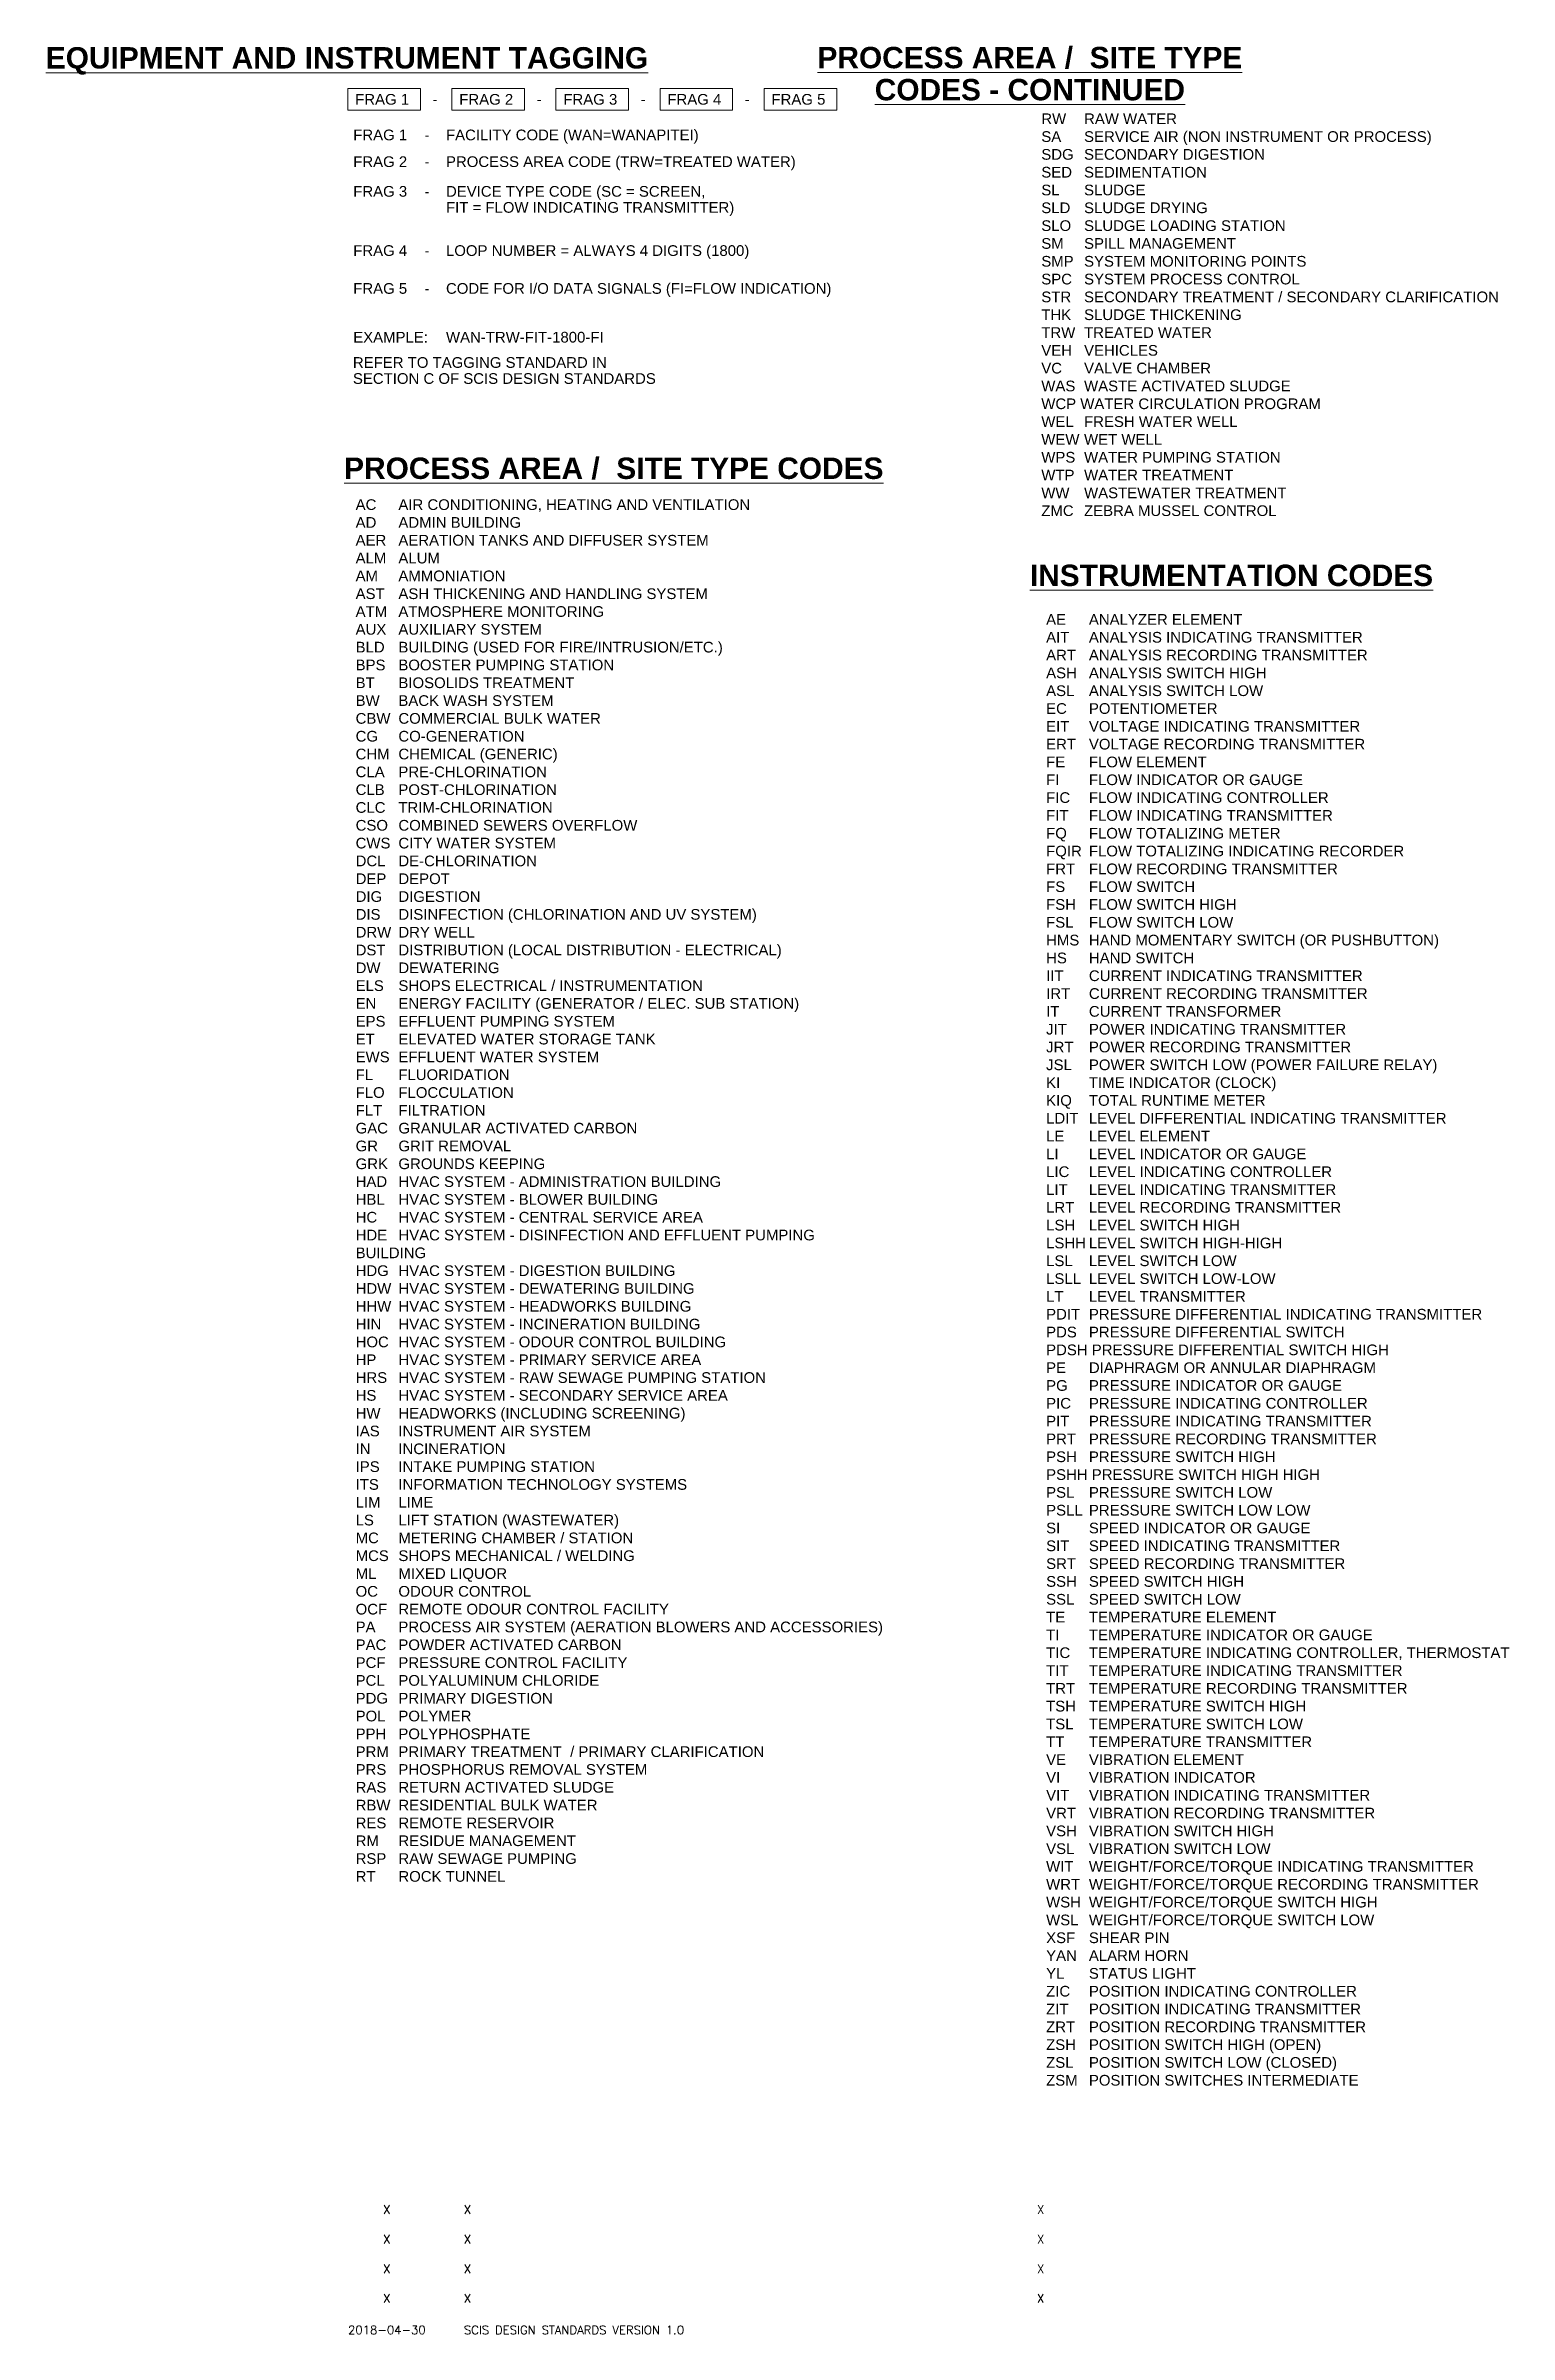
# Paper-space layout 'A1 - LEGEND SHEET 3' of a CAD drawing. Extents: x -21 to 806, y 22 to 558.
# Drawn here: x -21 to 321, y 22 to 558 of the extents above; entities that cross this region are included whole.
import ezdxf
from ezdxf.enums import TextEntityAlignment as Align

# ---------------------------------------------------------------- set-up
doc = ezdxf.new("R2010")
doc.units = 0
doc.layers.add('BOR-A1', color=7, linetype='Continuous')
for name, color, linetype, lineweight in [('N-ANNO-TEXT', 3, 'Continuous', 18), ('N-ANNO-TEXT-TITL', 1, 'Continuous', 13), ('PPTXT1', 3, 'Continuous', 18)]:
    doc.layers.add(name, color=color, linetype=linetype, lineweight=lineweight)
doc.styles.add('_CGS_2-5_NOTES', font='arial.ttf', dxfattribs={"height": 2.5})
doc.styles.add('_CGS_5-0_HEADING', font='arialbd.ttf', dxfattribs={"height": 5})
doc.styles.add('STD2-0', font='simplex.shx', dxfattribs={"height": 2})

psp = doc.layouts.new('A1 - LEGEND SHEET 3')

# ---------------------------------------------------------------- texts
at = {"layer": 'N-ANNO-TEXT', "char_height": 2.5, "attachment_point": 1, "line_spacing_factor": 0.9, "style": '_CGS_2-5_NOTES'}
for s, insert in [('FRAG 1', (51.57, 546.53)), ('FRAG 2', (75.91, 546.53)), ('FRAG 3', (100.25, 546.53)), ('FRAG 4', (124.58, 546.53)), ('FRAG 5', (148.92, 546.53)), ('-', (69.66, 546.53)), ('-', (94, 546.53)), ('-', (118.34, 546.53)), ('-', (142.67, 546.53)), ('FRAG 1', (51.12, 538.2)), ('-', (67.79, 538.2)), ('FACILITY CODE (WAN=WANAPITEI)', (72.81, 538.2)), ('FRAG 2', (51.12, 531.95)), ('-', (67.79, 531.95)), ('PROCESS AREA CODE (TRW=TREATED WATER)', (72.81, 531.95)), ('FRAG 3', (51.12, 525)), ('DEVICE TYPE CODE (SC = SCREEN,\\PFIT = FLOW INDICATING TRANSMITTER)', (72.81, 525)), ('-', (67.79, 525)), ('FRAG 4', (51.12, 511.15)), ('-', (67.79, 511.15)), ('LOOP NUMBER = ALWAYS 4 DIGITS (1800)', (72.81, 511.15)), ('FRAG 5', (51.12, 502.29)), ('-', (67.79, 502.29)), ('CODE FOR I/O DATA SIGNALS (FI=FLOW INDICATION)', (72.81, 502.29)), ('EXAMPLE:', (51.12, 490.89)), ('WAN-TRW-FIT-1800-FI', (72.81, 490.89)), ('REFER TO TAGGING STANDARD IN\\PSECTION C OF SCIS DESIGN STANDARDS ', (51.05, 484.97))]:
    psp.add_mtext(s, dxfattribs=dict(at, insert=insert))
at = {"layer": 'N-ANNO-TEXT', "char_height": 2.5, "width": 117.1315, "attachment_point": 1, "style": '_CGS_2-5_NOTES'}
for s, insert in [('RW^IRAW WATER\\PSA^ISERVICE AIR (NON INSTRUMENT OR PROCESS)\\PSDG^ISECONDARY DIGESTION\\PSED^ISEDIMENTATION\\PSL^ISLUDGE\\PSLD^ISLUDGE DRYING\\PSLO^ISLUDGE LOADING STATION\\PSM^ISPILL MANAGEMENT\\PSMP^ISYSTEM MONITORING POINTS\\PSPC^ISYSTEM PROCESS CONTROL\\PSTR^ISECONDARY TREATMENT / SECONDARY CLARIFICATION\\PTHK^ISLUDGE THICKENING\\PTRW^ITREATED WATER\\PVEH^IVEHICLES\\PVC^IVALVE CHAMBER\\PWAS^IWASTE ACTIVATED SLUDGE\\PWCP WATER CIRCULATION PROGRAM\\PWEL^IFRESH WATER WELL\\PWEW^IWET WELL\\PWPS^IWATER PUMPING STATION\\PWTP^IWATER TREATMENT\\PWW^IWASTEWATER TREATMENT\\PZMC^IZEBRA MUSSEL CONTROL', (212.02, 541.99)), ('AC^IAIR CONDITIONING, HEATING AND VENTILATION\\PAD^IADMIN BUILDING\\PAER^IAERATION TANKS AND DIFFUSER SYSTEM\\PALM^IALUM\\PAM^IAMMONIATION\\PAST^IASH THICKENING AND HANDLING SYSTEM\\PATM^IATMOSPHERE MONITORING\\PAUX^IAUXILIARY SYSTEM\\PBLD^IBUILDING (USED FOR FIRE/INTRUSION/ETC.)\\PBPS^IBOOSTER PUMPING STATION\\PBT^IBIOSOLIDS TREATMENT\\PBW^IBACK WASH SYSTEM\\PCBW^ICOMMERCIAL BULK WATER\\PCG^ICO-GENERATION\\PCHM^ICHEMICAL (GENERIC)\\PCLA^IPRE-CHLORINATION\\PCLB^IPOST-CHLORINATION\\PCLC^ITRIM-CHLORINATION\\PCSO^ICOMBINED SEWERS OVERFLOW\\PCWS^ICITY WATER SYSTEM\\PDCL^IDE-CHLORINATION\\PDEP^IDEPOT\\PDIG^IDIGESTION\\PDIS^IDISINFECTION (CHLORINATION AND UV SYSTEM)\\PDRW^IDRY WELL\\PDST^IDISTRIBUTION (LOCAL DISTRIBUTION - ELECTRICAL)\\PDW^IDEWATERING\\PELS^ISHOPS ELECTRICAL / INSTRUMENTATION\\PEN^IENERGY FACILITY (GENERATOR / ELEC. SUB STATION)\\PEPS^IEFFLUENT PUMPING SYSTEM\\PET^IELEVATED WATER STORAGE TANK\\PEWS^IEFFLUENT WATER SYSTEM\\PFL^IFLUORIDATION\\PFLO^IFLOCCULATION\\PFLT^IFILTRATION\\PGAC^IGRANULAR ACTIVATED CARBON\\PGR^IGRIT REMOVAL\\PGRK^IGROUNDS KEEPING\\PHAD^IHVAC SYSTEM - ADMINISTRATION BUILDING\\PHBL^IHVAC SYSTEM - BLOWER BUILDING\\PHC^IHVAC SYSTEM - CENTRAL SERVICE AREA\\PHDE^IHVAC SYSTEM - DISINFECTION AND EFFLUENT PUMPING BUILDING\\PHDG^IHVAC SYSTEM - DIGESTION BUILDING\\PHDW^IHVAC SYSTEM - DEWATERING BUILDING\\PHHW^IHVAC SYSTEM - HEADWORKS BUILDING\\PHIN^IHVAC SYSTEM - INCINERATION BUILDING\\PHOC^IHVAC SYSTEM - ODOUR CONTROL BUILDING\\PHP^IHVAC SYSTEM - PRIMARY SERVICE AREA\\PHRS^IHVAC SYSTEM - RAW SEWAGE PUMPING STATION\\PHS^IHVAC SYSTEM - SECONDARY SERVICE AREA\\PHW^IHEADWORKS (INCLUDING SCREENING)\\PIAS^IINSTRUMENT AIR SYSTEM\\PIN^IINCINERATION\\PIPS^IINTAKE PUMPING STATION\\PITS^IINFORMATION TECHNOLOGY SYSTEMS\\PLIM^ILIME\\PLS^ILIFT STATION (WASTEWATER)\\PMC^IMETERING CHAMBER / STATION\\PMCS^ISHOPS MECHANICAL / WELDING\\PML^IMIXED LIQUOR\\POC^IODOUR CONTROL\\POCF^IREMOTE ODOUR CONTROL FACILITY\\PPA^IPROCESS AIR SYSTEM (AERATION BLOWERS AND ACCESSORIES)\\PPAC^IPOWDER ACTIVATED CARBON\\PPCF^IPRESSURE CONTROL FACILITY\\PPCL^IPOLYALUMINUM CHLORIDE\\PPDG^IPRIMARY DIGESTION\\PPOL^IPOLYMER\\PPPH^IPOLYPHOSPHATE\\PPRM^IPRIMARY TREATMENT  / PRIMARY CLARIFICATION\\PPRS^IPHOSPHORUS REMOVAL SYSTEM\\PRAS^IRETURN ACTIVATED SLUDGE\\PRBW^IRESIDENTIAL BULK WATER\\PRES^IREMOTE RESERVOIR\\PRM^IRESIDUE MANAGEMENT\\PRSP^IRAW SEWAGE PUMPING\\PRT^IROCK TUNNEL', (51.68, 451.72)), ('AE^IANALYZER ELEMENT\\PAIT^IANALYSIS INDICATING TRANSMITTER\\PART^IANALYSIS RECORDING TRANSMITTER\\PASH^IANALYSIS SWITCH HIGH\\PASL^IANALYSIS SWITCH LOW\\PEC^IPOTENTIOMETER \\PEIT^IVOLTAGE INDICATING TRANSMITTER\\PERT^IVOLTAGE RECORDING TRANSMITTER\\PFE^IFLOW ELEMENT\\PFI^IFLOW INDICATOR OR GAUGE\\PFIC^IFLOW INDICATING CONTROLLER\\PFIT^IFLOW INDICATING TRANSMITTER\\PFQ^IFLOW TOTALIZING METER\\PFQIR^IFLOW TOTALIZING INDICATING RECORDER\\PFRT^IFLOW RECORDING TRANSMITTER\\PFS^IFLOW SWITCH\\PFSH^IFLOW SWITCH HIGH\\PFSL^IFLOW SWITCH LOW\\PHMS^IHAND MOMENTARY SWITCH (OR PUSHBUTTON)\\PHS^IHAND SWITCH\\PIIT^ICURRENT INDICATING TRANSMITTER\\PIRT^ICURRENT RECORDING TRANSMITTER\\PIT^ICURRENT TRANSFORMER\\PJIT^IPOWER INDICATING TRANSMITTER\\PJRT^IPOWER RECORDING TRANSMITTER\\PJSL^IPOWER SWITCH LOW (POWER FAILURE RELAY)\\PKI^ITIME INDICATOR (CLOCK)\\PKIQ^ITOTAL RUNTIME METER\\PLDIT^ILEVEL DIFFERENTIAL INDICATING TRANSMITTER\\PLE^ILEVEL ELEMENT\\PLI^ILEVEL INDICATOR OR GAUGE\\PLIC^ILEVEL INDICATING CONTROLLER\\PLIT^ILEVEL INDICATING TRANSMITTER\\PLRT^ILEVEL RECORDING TRANSMITTER\\PLSH^ILEVEL SWITCH HIGH\\PLSHH^ILEVEL SWITCH HIGH-HIGH\\PLSL^ILEVEL SWITCH LOW\\PLSLL^ILEVEL SWITCH LOW-LOW\\PLT^ILEVEL TRANSMITTER\\PPDIT^IPRESSURE DIFFERENTIAL INDICATING TRANSMITTER\\PPDS^IPRESSURE DIFFERENTIAL SWITCH\\PPDSH PRESSURE DIFFERENTIAL SWITCH HIGH\\PPE^IDIAPHRAGM OR ANNULAR DIAPHRAGM\\PPG^IPRESSURE INDICATOR OR GAUGE\\PPIC^IPRESSURE INDICATING CONTROLLER\\PPIT^IPRESSURE INDICATING TRANSMITTER\\PPRT^IPRESSURE RECORDING TRANSMITTER\\PPSH^IPRESSURE SWITCH HIGH\\PPSHH PRESSURE SWITCH HIGH HIGH\\PPSL^IPRESSURE SWITCH LOW\\PPSLL^IPRESSURE SWITCH LOW LOW\\PSI^ISPEED INDICATOR OR GAUGE\\PSIT^ISPEED INDICATING TRANSMITTER\\PSRT^ISPEED RECORDING TRANSMITTER\\PSSH^ISPEED SWITCH HIGH\\PSSL^ISPEED SWITCH LOW\\PTE^ITEMPERATURE ELEMENT\\PTI^ITEMPERATURE INDICATOR OR GAUGE\\PTIC^ITEMPERATURE INDICATING CONTROLLER, THERMOSTAT\\PTIT^ITEMPERATURE INDICATING TRANSMITTER\\PTRT^ITEMPERATURE RECORDING TRANSMITTER\\PTSH^ITEMPERATURE SWITCH HIGH\\PTSL^ITEMPERATURE SWITCH LOW\\PTT^ITEMPERATURE TRANSMITTER\\PVE^IVIBRATION ELEMENT\\PVI^IVIBRATION INDICATOR\\PVIT^IVIBRATION INDICATING TRANSMITTER\\PVRT^IVIBRATION RECORDING TRANSMITTER\\PVSH^IVIBRATION SWITCH HIGH\\PVSL^IVIBRATION SWITCH LOW\\PWIT^IWEIGHT/FORCE/TORQUE INDICATING TRANSMITTER\\PWRT^IWEIGHT/FORCE/TORQUE RECORDING TRANSMITTER\\PWSH^IWEIGHT/FORCE/TORQUE SWITCH HIGH\\PWSL^IWEIGHT/FORCE/TORQUE SWITCH LOW\\PXSF^ISHEAR PIN\\PYAN^IALARM HORN\\PYL^ISTATUS LIGHT\\PZIC^IPOSITION INDICATING CONTROLLER\\PZIT^IPOSITION INDICATING TRANSMITTER\\PZRT^IPOSITION RECORDING TRANSMITTER\\PZSH^IPOSITION SWITCH HIGH (OPEN)\\PZSL^IPOSITION SWITCH LOW (CLOSED)\\PZSM^IPOSITION SWITCHES INTERMEDIATE', (213.15, 424.86))]:
    psp.add_mtext(s, dxfattribs=dict(at, insert=insert))
at = {"layer": 'N-ANNO-TEXT-TITL', "char_height": 5, "line_spacing_factor": 0.9, "style": '_CGS_5-0_HEADING'}
for s, insert, attachment_point in [('{\\LEQUIPMENT AND INSTRUMENT TAGGING}', (49.65, 557.49), 2), ('{\\LPROCESS AREA /  SITE TYPE \\PCODES - CONTINUED}', (209.35, 557.55), 2), ('{\\LPROCESS AREA /  SITE TYPE CODES}', (48.99, 461.48), 1), ('{\\LINSTRUMENTATION CODES}', (256.49, 436.43), 2)]:
    psp.add_mtext(s, dxfattribs=dict(at, insert=insert, attachment_point=attachment_point))

# ---------------------------------------------------------------- blocks, each defined once
blk = doc.blocks.new('CGS A1 REV ATT')
at = {"layer": 'BOR-A1', "color": 1, "style": 'STD2-0'}
for tag, p in [('R5-DATE', (58.99, 50.62)), ('R5-BY', (211.87, 50.62)), ('R4-DATE', (58.99, 43.7)), ('R4-BY', (211.87, 43.7)), ('R3-DATE', (58.99, 36.78)), ('R3-BY', (211.87, 36.78)), ('R2-DATE', (58.99, 29.86)), ('R2-BY', (211.87, 29.86)), ('R1-DATE', (58.99, 22.46)), ('R1-BY', (211.87, 22.46))]:
    blk.add_attdef(tag, text='', height=2, dxfattribs=at).set_placement(p, align=Align.CENTER)
for tag, p in [('R5-DESC', (76.99, 50.62)), ('R4-DESC', (76.99, 43.7)), ('R3-DESC', (76.99, 36.78)), ('R2-DESC', (76.99, 29.86)), ('R1-DESC', (76.99, 22.46))]:
    blk.add_attdef(tag, p, '', height=2, dxfattribs=at)

# ---------------------------------------------------------------- linework, layer by layer
at = {"layer": 'PPTXT1', "flags": 128}
for points in [[(49.85, 542.72), (66.83, 542.72), (66.83, 547.8), (49.85, 547.8), (49.85, 542.72)], [(74.19, 542.72), (91.17, 542.72), (91.17, 547.8), (74.19, 547.8), (74.19, 542.72)], [(98.53, 542.72), (115.51, 542.72), (115.51, 547.8), (98.53, 547.8), (98.53, 542.72)], [(122.86, 542.72), (139.84, 542.72), (139.84, 547.8), (122.86, 547.8), (122.86, 542.72)], [(147.2, 542.72), (164.18, 542.72), (164.18, 547.8), (147.2, 547.8), (147.2, 542.72)]]:
    psp.add_lwpolyline(points, dxfattribs=at)

# ---------------------------------------------------------------- block references
psp.add_blockref('CGS A1 REV ATT', (0, 0)).add_auto_attribs({'R1-DATE': '2018-04-30', 'R1-DESC': 'SCIS DESIGN STANDARDS VERSION 1.0', 'R2-DATE': 'X', 'R2-DESC': 'X', 'R2-BY': 'X', 'R3-DATE': 'X', 'R3-DESC': 'X', 'R3-BY': 'X', 'R4-DATE': 'X', 'R4-DESC': 'X', 'R4-BY': 'X', 'R5-DATE': 'X', 'R5-DESC': 'X', 'R5-BY': 'X'})

psp.set_redraw_order([(e.dxf.handle, doc.entitydb.next_handle()) for e in psp.query("TEXT MTEXT ATTDEF DIMENSION ARC_DIMENSION")])  # texts and dimensions are drawn at this point

doc.saveas('drawing.dxf')
